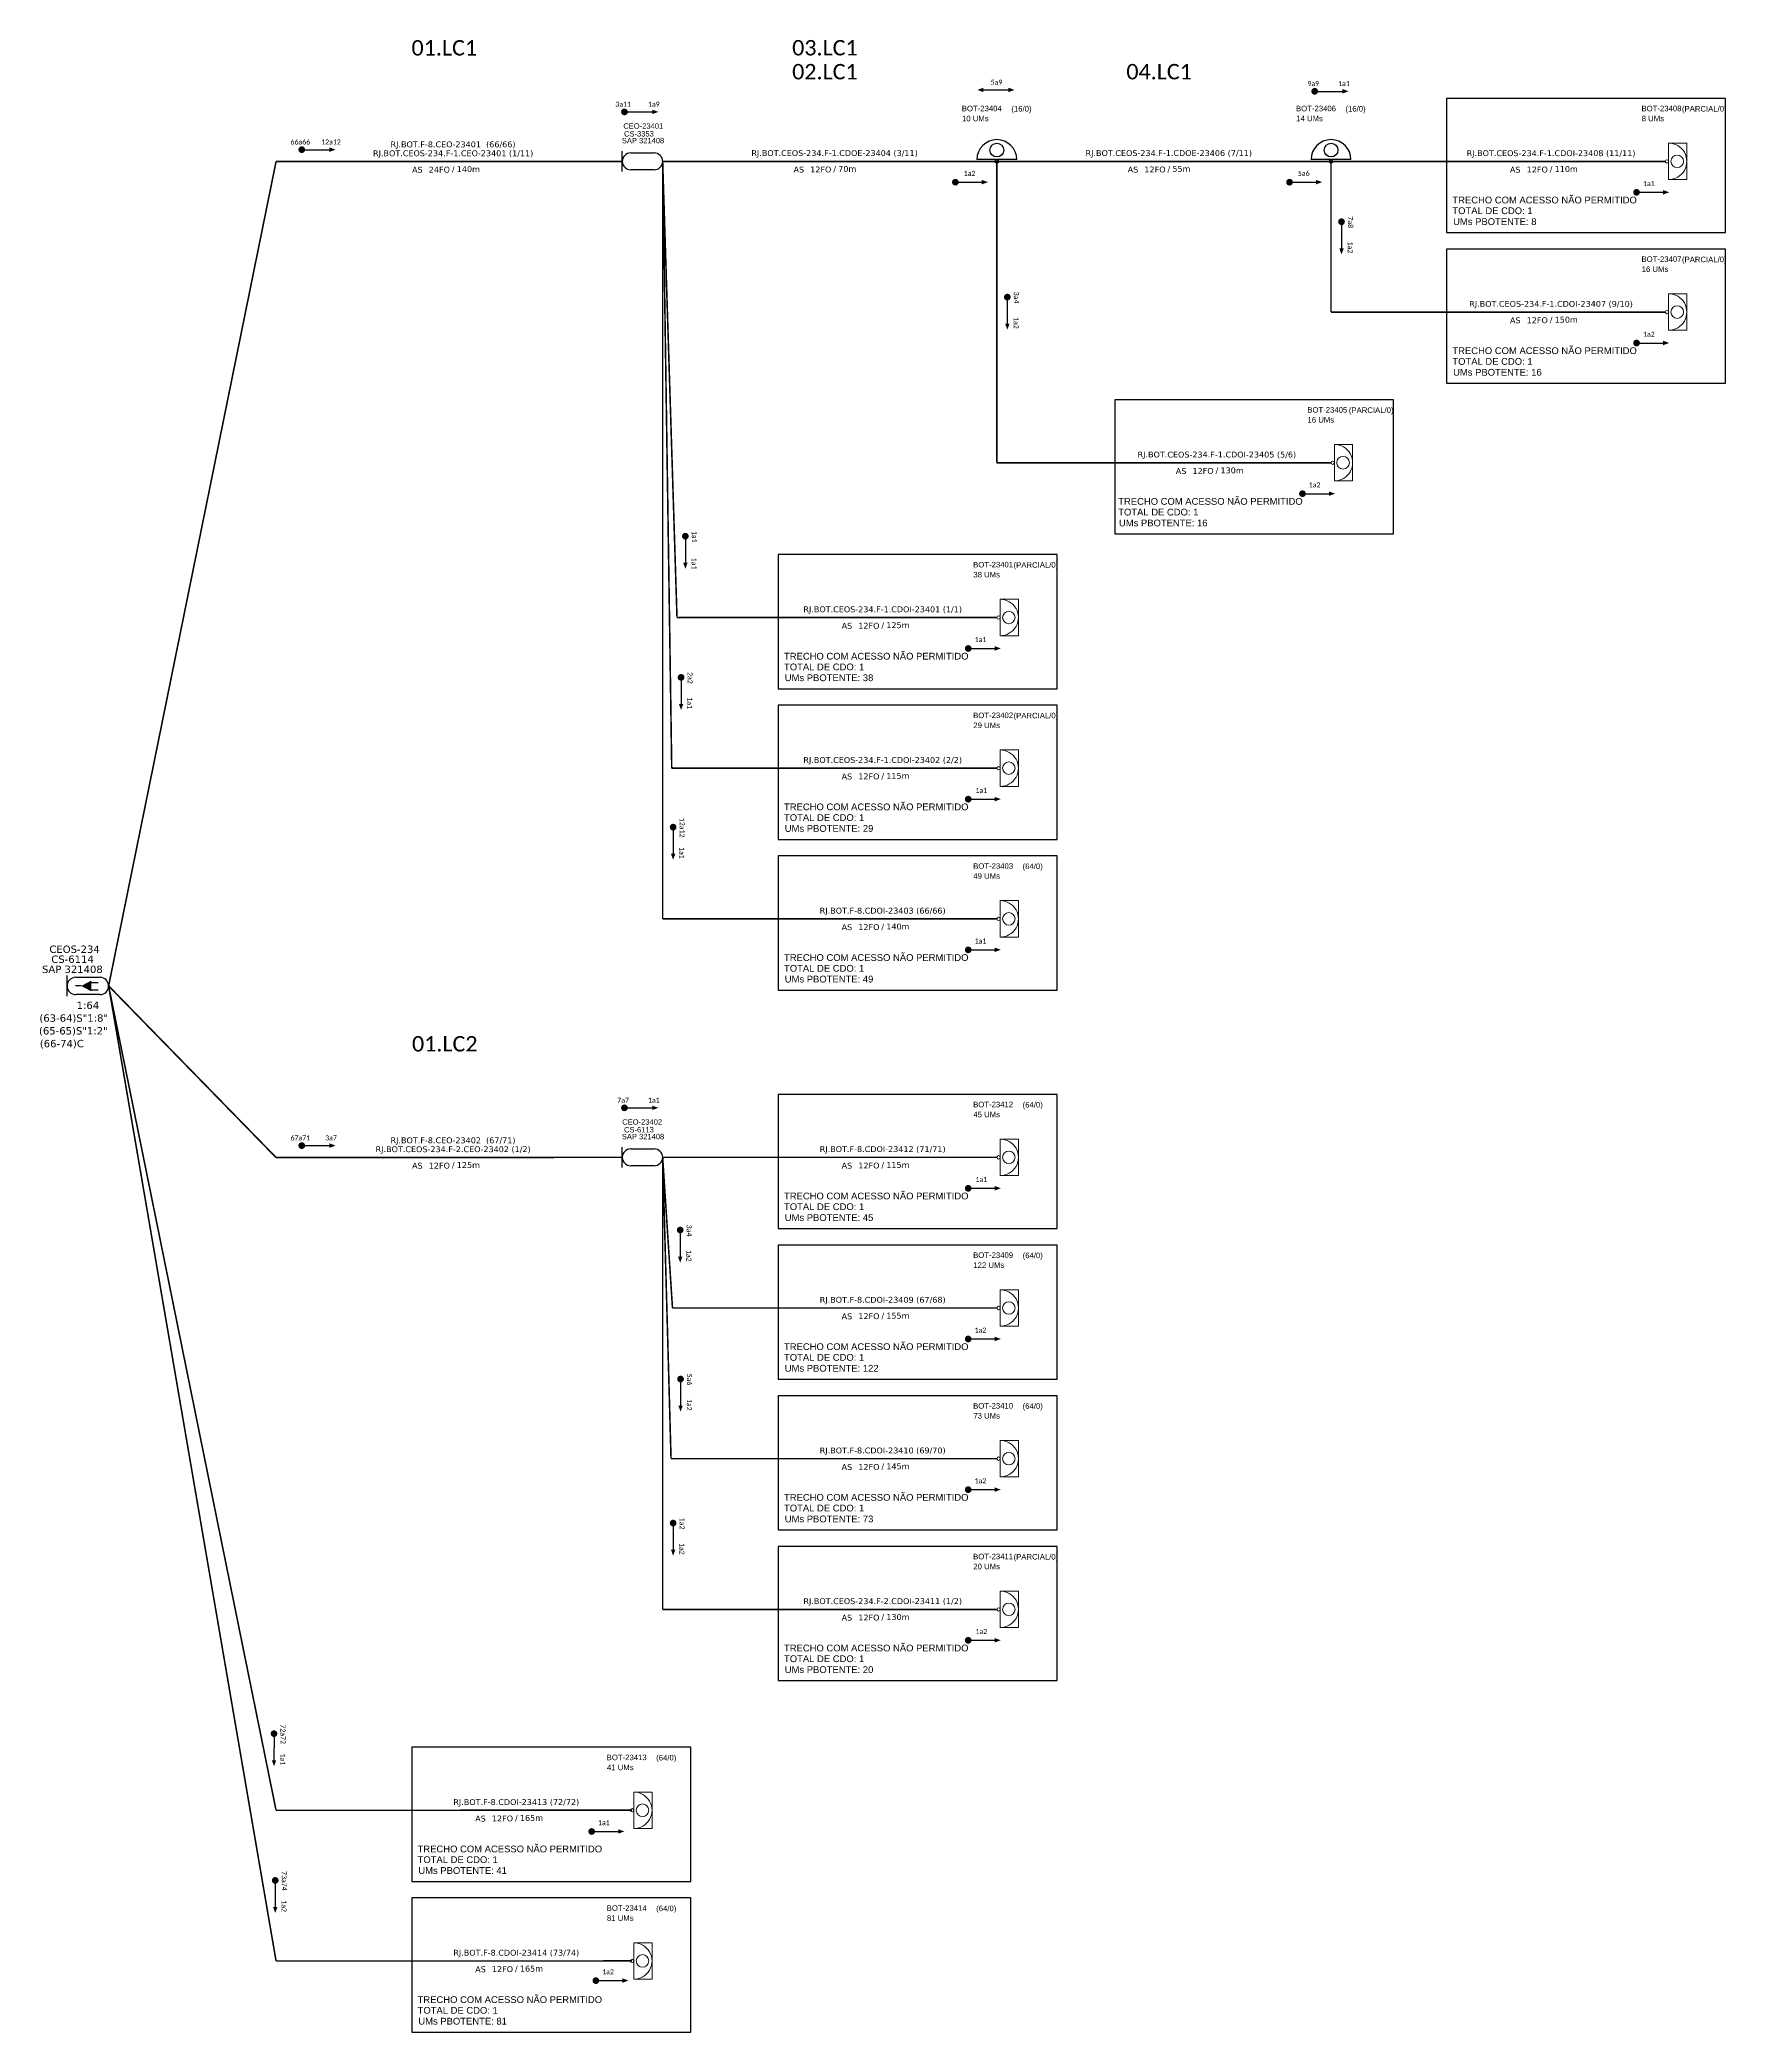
# Model space of a CAD drawing. Extents: x 35688 to 43624, y 3263 to 5132.
# Drawn here: x 43120 to 43624, y 3263 to 3858 of the extents above; entities that cross this region are included whole.
import ezdxf
from ezdxf.enums import TextEntityAlignment as Align

# ---------------------------------------------------------------- set-up
doc = ezdxf.new("R2010")
doc.units = ezdxf.units.DM
doc.header["$MEASUREMENT"] = 0
for name, color, linetype, lineweight in [("20.0-LEGENDA DOS CDO'S", 1, 'Continuous', 0), ('20.2-CDO_POSTE', 1, 'Continuous', 5), ('40.1-ETIQUETAS', 1, 'Continuous', 20)]:
    doc.layers.add(name, color=color, linetype=linetype, lineweight=lineweight)
for name, color, linetype in [('20.4-CEOS', 1, 'Continuous'), ('30.4-Selo', 7, 'Continuous'), ('CAP a instalar', 1, 'Continuous'), ('label_cabos', 7, 'Continuous'), ('SETA', 7, 'Continuous'), ('UNIFILAR', 7, 'Continuous')]:
    doc.layers.add(name, color=color, linetype=linetype)
doc.styles.add('ARIAL', font='arial.ttf')
doc.styles.add('siredit', font='verdana.ttf')
doc.linetypes.add('FENCELINE1', pattern='A,0.25,-0.1,[133,ltypeshp.shx,S=0.1,R=0,X=-0.1,Y=0],-0.1,1', length=1.45)

# ---------------------------------------------------------------- blocks, each defined once
blk = doc.blocks.new('ETIQUETA_RS5F')
at = {"layer": '40.1-ETIQUETAS', "color": 0, "style": 'siredit'}
blk.add_text('/', height=1.5, dxfattribs=at).set_placement((1.55, -1.95), align=Align.MIDDLE_RIGHT)
for tag, p in [('ETIQUETA_R_SECUNDARIA', (1.18, 2.1)), ('ETIQUETA_R_PRIMARIA', (1.18, 4.1)), ('F_ATIVAS/F_MORTAS', (1.11, -4.24))]:
    blk.add_attdef(tag, text='', height=1.5, dxfattribs=at).set_placement(p, align=Align.MIDDLE_CENTER)
for tag, p in [('TIPO_CABO', (-6.62, -2.12)), ('CAP_CABO', (0.37, -2.09))]:
    blk.add_attdef(tag, text='', height=1.5, dxfattribs=at).set_placement(p, align=Align.MIDDLE_RIGHT)
blk.add_attdef('METROS', text='', height=1.5, dxfattribs=at).set_placement((2.11, -1.95), align=Align.MIDDLE_LEFT)
for tag, p in [('FUSÃO_1', (0.82, -8.39)), ('FUSÃO_2', (0.82, -10.6)), ('FUSÃO_3', (0.82, -12.93)), ('FUSÃO_4', (0.82, -15.14)), ('FUSÃO_5', (0.82, -17.16))]:
    blk.add_attdef(tag, text='', height=1.5, dxfattribs=at).set_placement(p, align=Align.CENTER)
blk = doc.blocks.new('CEO')
at = {"layer": '20.4-CEOS'}
for p, q in [((-6.19, -0.53), (-6.19, 5.68)), ((-3.61, 5.15), (3.61, 5.15)), ((3.61, 0), (-3.61, 0))]:
    blk.add_line(p, q, dxfattribs=at)
for centre, start, end in [((-3.61, 2.58), 90, 270), ((3.61, 2.58), 270, 90)]:
    blk.add_arc(centre, 2.58, start, end, dxfattribs=at)
blk = doc.blocks.new('CDOE-TEXTO PADRÃO')
at = {"layer": "20.0-LEGENDA DOS CDO'S", "color": 0, "style": 'ARIAL'}
for tag, p in [('CDO_N', (0.49, 7.39)), ('SAP', (0.51, 1.67)), ('CORDOALHA', (0.5, 4.33)), ('SPLITER_1', (0.59, -0.91)), ('SPLITER_2', (0.6, -3.55)), ('(XX-XX_F)S', (0.54, -8.29)), ('(XX-XX_L)S', (0.55, -10.83)), ('UMS', (0.55, -13.15))]:
    blk.add_attdef(tag, p, '', height=1.7, rotation=0.11799, dxfattribs=at)
blk.add_attdef('FIBRAS_UTILIZADAS', text='', height=1.7, rotation=0.11799, dxfattribs=at).set_placement((19.77, 7.43), align=Align.CENTER)
blk = doc.blocks.new('CDOE POSTE_')
at = {"color": 1}
blk.add_line((12.92, -5.49), (-2.38, -5.49), dxfattribs=at)
for centre, radius in [((5.27, -1.86), 2.64), ((5.27, -6.2), 0.708)]:
    blk.add_circle(centre, radius, dxfattribs=at)
blk.add_arc((5.27, -5.49), 7.65, 0, 180, dxfattribs=at)
blk = doc.blocks.new('SAN')
at = {"layer": 'SETA'}
blk.add_lwpolyline([(-2.58, 0), (6.02, 0)], dxfattribs=at)
for points in [[(-2.1, -0.66), (-3.93, 0), (-2.1, 0.67)], [(5.33, 0.68), (7.16, 0.01), (5.33, -0.65)]]:
    blk.add_solid(points, dxfattribs=at)
blk = doc.blocks.new('CEOS_RP_CT_DRT')
at = {"layer": '20.4-CEOS', "color": 0}
for p, q in [((-4.54, 1.19), (-1.19, 1.19)), ((-1.19, -1.19), (-4.54, -1.19))]:
    blk.add_line(p, q, dxfattribs=at)
for points in [[(-5.73, -1.43), (-5.73, 1.44)], [(-3.79, 0), (-4.59, 0)], [(-2.47, 0.48), (-1.45, 0.48)], [(-2.47, -0.52), (-1.45, -0.52)]]:
    blk.add_lwpolyline(points, dxfattribs=at)
blk.add_lwpolyline([(-3.79, 0, 0, 1.47, 0), (-2.41, 0, 1.47, 1.47, 0)], format="xyseb", dxfattribs=at)
for centre, start, end in [((-4.54, 0), 90, 270), ((-1.19, 0), 270, 90)]:
    blk.add_arc(centre, 1.19, start, end, dxfattribs=at)
at = {"layer": '20.4-CEOS', "color": 7, "style": 'siredit'}
for tag, p in [('Nº_DA_CEOS', (-2.86, 5.6)), ('LOCAL', (-2.86, 4.24)), ('SAP', (-2.86, 2.78)), ('RACIO_SPLITAGEM', (-2.86, -1.88)), ('FIBRAS_SPLITTER', (-2.86, -3.58)), ('FIBRAS_TOP_C', (-2.86, -5.08)), ('RESERVA_FINAIS', (-2.86, -6.39))]:
    blk.add_attdef(tag, text='', height=1.01, dxfattribs=at).set_placement(p, align=Align.TOP_CENTER)

msp = doc.modelspace()

# ---------------------------------------------------------------- linework, layer by layer
at = {"const_width": 1}
for points in [[(43500.64, 3842.75, 1), (43501.64, 3842.75, 1)], [(43294.52, 3836.6, 1), (43295.52, 3836.6, 1)], [(43198.15, 3825.32, 1), (43199.15, 3825.32, 1)], [(43393.34, 3815.61, 1), (43394.34, 3815.61, 1)], [(43493.13, 3815.61, 1), (43494.13, 3815.61, 1)], [(43596.77, 3812.58, 1), (43597.77, 3812.58, 1)], [(43509.15, 3804.29, 1), (43509.15, 3803.29, 1)], [(43409.35, 3781.79, 1), (43409.35, 3780.79, 1)], [(43596.77, 3767.58, 1), (43597.77, 3767.58, 1)], [(43496.98, 3722.58, 1), (43497.98, 3722.58, 1)], [(43313.21, 3710.38, 1), (43313.21, 3709.38, 1)], [(43397.18, 3676.35, 1), (43398.18, 3676.35, 1)], [(43311.93, 3668.22, 1), (43311.93, 3667.22, 1)], [(43397.18, 3631.35, 1), (43398.18, 3631.35, 1)], [(43309.56, 3623.49, 1), (43309.56, 3622.49, 1)], [(43397.18, 3586.35, 1), (43398.18, 3586.35, 1)], [(43294.52, 3539.17, 1), (43295.52, 3539.17, 1)], [(43198.15, 3527.88, 1), (43199.15, 3527.88, 1)], [(43397.18, 3515.14, 1), (43398.18, 3515.14, 1)], [(43311.66, 3503.17, 1), (43311.66, 3502.17, 1)], [(43397.18, 3470.14, 1), (43398.18, 3470.14, 1)], [(43311.77, 3458.68, 1), (43311.77, 3457.68, 1)], [(43397.18, 3425.14, 1), (43398.18, 3425.14, 1)], [(43309.56, 3415.65, 1), (43309.56, 3414.65, 1)], [(43397.18, 3380.14, 1), (43398.18, 3380.14, 1)], [(43190.37, 3352.76, 1), (43190.37, 3351.76, 1)], [(43284.74, 3323.05, 1), (43285.74, 3323.05, 1)], [(43190.74, 3308.94, 1), (43190.74, 3307.94, 1)], [(43285.98, 3278.52, 1), (43286.98, 3278.52, 1)]]:
    msp.add_lwpolyline(points, format="xyb", close=True, dxfattribs=at)
at = {"layer": '40.1-ETIQUETAS', "color": 8}
for points in [[(43606.82, 3827.27), (43612.27, 3827.27), (43612.27, 3816.37), (43606.82, 3816.37)], [(43606.82, 3782.27), (43612.27, 3782.27), (43612.27, 3771.37), (43606.82, 3771.37)], [(43507.03, 3737.27), (43512.47, 3737.27), (43512.47, 3726.37), (43507.03, 3726.37)], [(43407.23, 3691.04), (43412.68, 3691.04), (43412.68, 3680.14), (43407.23, 3680.14)], [(43407.23, 3646.04), (43412.68, 3646.04), (43412.68, 3635.14), (43407.23, 3635.14)], [(43407.23, 3601.04), (43412.68, 3601.04), (43412.68, 3590.14), (43407.23, 3590.14)], [(43407.23, 3529.83), (43412.68, 3529.83), (43412.68, 3518.93), (43407.23, 3518.93)], [(43407.23, 3484.83), (43412.68, 3484.83), (43412.68, 3473.93), (43407.23, 3473.93)], [(43407.23, 3439.83), (43412.68, 3439.83), (43412.68, 3428.93), (43407.23, 3428.93)], [(43407.23, 3394.83), (43412.68, 3394.83), (43412.68, 3383.93), (43407.23, 3383.93)], [(43297.81, 3334.83), (43303.26, 3334.83), (43303.26, 3323.93), (43297.81, 3323.93)], [(43297.81, 3289.83), (43303.26, 3289.83), (43303.26, 3278.93), (43297.81, 3278.93)]]:
    msp.add_lwpolyline(points, close=True, dxfattribs=at)
for centre, major_axis, start_param, end_param in [((43606.82, 3821.83), (-3.85, 3.85), 2.356194, 5.497787), ((43606.32, 3821.83), (-0.356, 0.356), 2.356194490191767, 8.639379797371353), ((43609.4, 3821.83), (1.33, 1.33), 3.926991, 10.210176), ((43606.82, 3776.83), (-3.85, 3.85), 2.356194, 5.497787), ((43609.4, 3776.83), (1.33, 1.33), 3.926991, 10.210176), ((43606.32, 3776.83), (-0.356, 0.356), 2.356194490191767, 8.639379797371353), ((43507.03, 3731.83), (-3.85, 3.85), 2.356194, 5.497787), ((43506.52, 3731.83), (-0.356, 0.356), 2.356194490191767, 8.639379797371353), ((43509.61, 3731.83), (1.33, 1.33), 3.926991, 10.210176), ((43407.23, 3685.6), (-3.85, 3.85), 2.356194, 5.497787), ((43406.73, 3685.6), (-0.356, 0.356), 2.356194490191767, 8.639379797371353), ((43409.81, 3685.6), (1.33, 1.33), 3.926991, 10.210176), ((43407.23, 3640.6), (-3.85, 3.85), 2.356194, 5.497787), ((43409.81, 3640.6), (1.33, 1.33), 3.926991, 10.210176), ((43406.73, 3640.6), (-0.356, 0.356), 2.356194490191767, 8.639379797371353), ((43407.23, 3595.6), (-3.85, 3.85), 2.356194, 5.497787), ((43406.73, 3595.6), (-0.356, 0.356), 2.356194490191767, 8.639379797371353), ((43409.81, 3595.6), (1.33, 1.33), 3.926991, 10.210176), ((43407.23, 3524.39), (-3.85, 3.85), 2.356194, 5.497787), ((43406.73, 3524.39), (-0.356, 0.356), 2.356194490191767, 8.639379797371353), ((43409.81, 3524.39), (1.33, 1.33), 3.926991, 10.210176), ((43407.23, 3479.39), (-3.85, 3.85), 2.356194, 5.497787), ((43409.81, 3479.39), (1.33, 1.33), 3.926991, 10.210176), ((43406.73, 3479.39), (-0.356, 0.356), 2.356194490191767, 8.639379797371353), ((43407.23, 3434.39), (-3.85, 3.85), 2.356194, 5.497787), ((43406.73, 3434.39), (-0.356, 0.356), 2.356194490191767, 8.639379797371353), ((43409.81, 3434.39), (1.33, 1.33), 3.926991, 10.210176), ((43407.23, 3389.39), (-3.85, 3.85), 2.356194, 5.497787), ((43406.73, 3389.39), (-0.356, 0.356), 2.356194490191767, 8.639379797371353), ((43409.81, 3389.39), (1.33, 1.33), 3.926991, 10.210176), ((43297.81, 3329.39), (-3.85, 3.85), 2.356194, 5.497787), ((43297.31, 3329.39), (-0.356, 0.356), 2.356194490191767, 8.639379797371353), ((43300.4, 3329.39), (1.33, 1.33), 3.926991, 10.210176), ((43297.31, 3284.39), (-0.356, 0.356), 2.356194490191767, 8.639379797371353), ((43297.81, 3284.39), (-3.85, 3.85), 2.356194, 5.497787), ((43300.4, 3284.39), (1.33, 1.33), 3.926991, 10.210176)]:
    msp.add_ellipse(centre, major_axis=major_axis, ratio=1, start_param=start_param, end_param=end_param, dxfattribs=at)
at = {"layer": 'CAP a instalar', "color": 3}
for points in [[(43623.81, 3840.63), (43540.52, 3840.63), (43540.52, 3800.56), (43623.81, 3800.56)], [(43623.81, 3795.63), (43540.52, 3795.63), (43540.52, 3755.56), (43623.81, 3755.56)], [(43524.69, 3750.63), (43441.41, 3750.63), (43441.41, 3710.56), (43524.69, 3710.56)], [(43424.22, 3704.4), (43340.94, 3704.4), (43340.94, 3664.33), (43424.22, 3664.33)], [(43424.22, 3659.4), (43340.94, 3659.4), (43340.94, 3619.33), (43424.22, 3619.33)], [(43424.22, 3614.4), (43340.94, 3614.4), (43340.94, 3574.33), (43424.22, 3574.33)], [(43424.22, 3543.19), (43340.94, 3543.19), (43340.94, 3503.12), (43424.22, 3503.12)], [(43424.22, 3498.19), (43340.94, 3498.19), (43340.94, 3458.12), (43424.22, 3458.12)], [(43424.22, 3453.19), (43340.94, 3453.19), (43340.94, 3413.12), (43424.22, 3413.12)], [(43424.22, 3408.19), (43340.94, 3408.19), (43340.94, 3368.12), (43424.22, 3368.12)], [(43314.8, 3348.19), (43231.52, 3348.19), (43231.52, 3308.12), (43314.8, 3308.12)], [(43314.8, 3303.19), (43231.52, 3303.19), (43231.52, 3263.12), (43314.8, 3263.12)]]:
    msp.add_lwpolyline(points, close=True, dxfattribs=at)
at = {"layer": 'CAP a instalar', "linetype": 'FENCELINE1', "ltscale": 7, "const_width": 0.467}
for points in [[(43140.98, 3575.58), (43190.98, 3821.77)], [(43190.98, 3821.77), (43294.36, 3821.82)], [(43306.43, 3821.82), (43406.22, 3821.82)], [(43406.22, 3821.82), (43506.02, 3821.82)], [(43140.98, 3575.58), (43190.98, 3524.33)], [(43190.98, 3524.33), (43294.36, 3524.38)]]:
    msp.add_lwpolyline(points, dxfattribs=at)
at = {"layer": 'CAP a instalar', "color": 8, "linetype": 'FENCELINE1', "ltscale": 7, "const_width": 0.467}
for points in [[(43306.43, 3821.82), (43306.43, 3595.59)], [(43306.43, 3821.82), (43309.14, 3640.59)], [(43306.43, 3821.82), (43310.71, 3685.57)], [(43406.22, 3821.82), (43406.22, 3731.82)], [(43506.02, 3821.82), (43506.02, 3776.82)], [(43506.02, 3821.82), (43605.81, 3821.82)], [(43506.02, 3776.82), (43605.81, 3776.82)], [(43406.22, 3731.82), (43506.02, 3731.82)], [(43310.71, 3685.57), (43406.22, 3685.59)], [(43309.14, 3640.59), (43406.22, 3640.59)], [(43306.43, 3595.59), (43406.22, 3595.59)], [(43140.98, 3575.58), (43190.98, 3329.38)], [(43190.98, 3284.38), (43140.98, 3575.58)], [(43306.43, 3524.38), (43406.22, 3524.38)], [(43306.43, 3524.38), (43306.43, 3389.38)], [(43308.93, 3434.38), (43306.43, 3524.38)], [(43309.36, 3479.38), (43306.43, 3524.38)], [(43309.36, 3479.38), (43406.22, 3479.38)], [(43308.93, 3434.38), (43406.22, 3434.38)], [(43306.43, 3389.38), (43406.22, 3389.38)], [(43190.98, 3329.38), (43297.31, 3329.39)], [(43190.98, 3284.38), (43297.31, 3284.39)]]:
    msp.add_lwpolyline(points, dxfattribs=at)
at = {"layer": 'SETA'}
for points in [[(43401.75, 3843.16), (43410.35, 3843.16)], [(43501.52, 3842.74), (43510.11, 3842.74)], [(43295.4, 3836.6), (43304, 3836.6)], [(43199.02, 3825.32), (43207.62, 3825.32)], [(43393.84, 3815.61), (43402.43, 3815.61)], [(43493.63, 3815.61), (43502.23, 3815.61)], [(43597.27, 3812.58), (43605.87, 3812.58)], [(43509.15, 3803.79), (43509.14, 3795.19)], [(43409.35, 3781.29), (43409.34, 3772.69)], [(43597.27, 3767.58), (43605.87, 3767.58)], [(43497.48, 3722.58), (43506.07, 3722.58)], [(43313.21, 3709.88), (43313.2, 3701.28)], [(43397.68, 3676.35), (43406.28, 3676.35)], [(43311.93, 3667.72), (43311.92, 3659.12)], [(43397.68, 3631.35), (43406.28, 3631.35)], [(43309.56, 3622.99), (43309.55, 3614.39)], [(43397.68, 3586.35), (43406.28, 3586.35)], [(43295.4, 3539.16), (43304, 3539.16)], [(43199.02, 3527.88), (43207.62, 3527.88)], [(43397.68, 3515.14), (43406.28, 3515.14)], [(43311.66, 3502.67), (43311.65, 3494.07)], [(43397.68, 3470.14), (43406.28, 3470.14)], [(43311.77, 3458.18), (43311.76, 3449.58)], [(43397.68, 3425.14), (43406.28, 3425.14)], [(43309.56, 3415.15), (43309.55, 3406.55)], [(43397.68, 3380.14), (43406.28, 3380.14)], [(43190.37, 3352.26), (43190.36, 3343.66)], [(43285.24, 3323.05), (43293.84, 3323.05)], [(43190.74, 3308.44), (43190.73, 3299.85)], [(43286.48, 3278.52), (43295.08, 3278.52)]]:
    msp.add_lwpolyline(points, dxfattribs=at)
for points in [[(43409.66, 3843.84), (43411.49, 3843.17), (43409.66, 3842.5)], [(43509.42, 3843.42), (43511.26, 3842.76), (43509.42, 3842.09)], [(43303.31, 3837.28), (43305.14, 3836.61), (43303.31, 3835.94)], [(43206.93, 3826), (43208.76, 3825.33), (43206.93, 3824.66)], [(43401.74, 3816.29), (43403.58, 3815.63), (43401.74, 3814.96)], [(43501.54, 3816.29), (43503.37, 3815.63), (43501.54, 3814.96)], [(43605.18, 3813.26), (43607.01, 3812.59), (43605.18, 3811.92)], [(43509.82, 3795.88), (43509.15, 3794.05), (43508.49, 3795.88)], [(43410.02, 3773.38), (43409.36, 3771.55), (43408.69, 3773.38)], [(43605.18, 3768.26), (43607.01, 3767.59), (43605.18, 3766.92)], [(43505.38, 3723.26), (43507.21, 3722.59), (43505.38, 3721.92)], [(43313.88, 3701.97), (43313.21, 3700.14), (43312.55, 3701.97)], [(43405.59, 3677.03), (43407.42, 3676.37), (43405.59, 3675.7)], [(43312.6, 3659.81), (43311.93, 3657.98), (43311.27, 3659.81)], [(43405.59, 3632.03), (43407.42, 3631.37), (43405.59, 3630.7)], [(43310.23, 3615.08), (43309.56, 3613.25), (43308.9, 3615.08)], [(43405.59, 3587.03), (43407.42, 3586.37), (43405.59, 3585.7)], [(43303.31, 3539.84), (43305.14, 3539.17), (43303.31, 3538.51)], [(43206.93, 3528.56), (43208.76, 3527.89), (43206.93, 3527.23)], [(43405.59, 3515.82), (43407.42, 3515.15), (43405.59, 3514.49)], [(43312.33, 3494.76), (43311.66, 3492.93), (43310.99, 3494.76)], [(43405.59, 3470.82), (43407.42, 3470.15), (43405.59, 3469.49)], [(43312.44, 3450.27), (43311.77, 3448.44), (43311.11, 3450.27)], [(43405.59, 3425.82), (43407.42, 3425.15), (43405.59, 3424.49)], [(43310.23, 3407.24), (43309.56, 3405.41), (43308.9, 3407.25)], [(43405.59, 3380.82), (43407.42, 3380.15), (43405.59, 3379.49)], [(43191.04, 3344.35), (43190.37, 3342.52), (43189.7, 3344.35)], [(43293.15, 3323.73), (43294.98, 3323.06), (43293.15, 3322.4)], [(43191.41, 3300.53), (43190.74, 3298.7), (43190.08, 3300.54)], [(43294.39, 3279.2), (43296.22, 3278.54), (43294.39, 3277.87)]]:
    msp.add_solid(points, dxfattribs=at)

# ---------------------------------------------------------------- block references
at = {"color": 2, "xscale": 0.9748520008884765, "yscale": 0.9748520008884765, "zscale": 0.9748520008884765}
for p in [(43300.4, 3819.31), (43300.4, 3521.87)]:
    msp.add_blockref('CEO', p, dxfattribs=at)
at = {"layer": '20.2-CDO_POSTE'}
ref = msp.add_blockref('CDOE-TEXTO PADRÃO', (43402.86, 3825.71), dxfattribs=dict(at, xscale=0.9720000028610228, yscale=0.9720000028610228, zscale=0.9720000028610228))
ref.add_attrib('CDO_N', 'BOT-23404', (43395.77, 3836.78), dxfattribs={"layer": "20.0-LEGENDA DOS CDO'S", "color": 0, "height": 1.652, "rotation": 0.11799, "style": 'ARIAL'})
ref.add_attrib('CORDOALHA', '10 UMs', (43395.83, 3833.8), dxfattribs={"layer": "20.0-LEGENDA DOS CDO'S", "color": 0, "height": 1.652, "rotation": 0.11799, "style": 'ARIAL'})
ref.add_attrib('FIBRAS_UTILIZADAS', '       (16/0)', dxfattribs={"layer": "20.0-LEGENDA DOS CDO'S", "color": 0, "height": 1.6523, "rotation": 0.11799, "style": 'ARIAL'}).set_placement((43411.32, 3836.7), align=Align.CENTER)
ref = msp.add_blockref('CDOE-TEXTO PADRÃO', (43502.66, 3825.71), dxfattribs=dict(at, xscale=0.9720000028610228, yscale=0.9720000028610228, zscale=0.9720000028610228))
ref.add_attrib('CDO_N', 'BOT-23406', (43495.57, 3836.78), dxfattribs={"layer": "20.0-LEGENDA DOS CDO'S", "color": 0, "height": 1.652, "rotation": 0.11799, "style": 'ARIAL'})
ref.add_attrib('CORDOALHA', '14 UMs', (43495.63, 3833.8), dxfattribs={"layer": "20.0-LEGENDA DOS CDO'S", "color": 0, "height": 1.652, "rotation": 0.11799, "style": 'ARIAL'})
ref.add_attrib('FIBRAS_UTILIZADAS', '       (16/0)', dxfattribs={"layer": "20.0-LEGENDA DOS CDO'S", "color": 0, "height": 1.6523, "rotation": 0.11799, "style": 'ARIAL'}).set_placement((43511.11, 3836.7), align=Align.CENTER)
ref = msp.add_blockref('CDOE-TEXTO PADRÃO', (43296.08, 3824.5), dxfattribs=dict(at, xscale=0.947556147652673, yscale=0.947556147652673, zscale=0.947556147652673))
ref.add_attrib('CDO_N', 'CS-3353', (43294.9, 3829.24), dxfattribs={"layer": "20.0-LEGENDA DOS CDO'S", "color": 0, "height": 1.611, "rotation": 0.11799, "style": 'ARIAL'})
ref.add_attrib('SAP', 'CEO-23401', (43294.69, 3831.57), dxfattribs={"layer": "20.0-LEGENDA DOS CDO'S", "color": 0, "height": 1.611, "rotation": 0.11799, "style": 'ARIAL'})
ref = msp.add_blockref('CDOE-TEXTO PADRÃO', (43294.15, 3822.47), dxfattribs=dict(at, xscale=0.947556147652673, yscale=0.947556147652673, zscale=0.947556147652673))
ref.add_attrib('CDO_N', 'SAP 321408', (43294.25, 3827.21), dxfattribs={"layer": "20.0-LEGENDA DOS CDO'S", "color": 0, "height": 1.611, "rotation": 0.11799, "style": 'ARIAL'})
ref = msp.add_blockref('CDOE-TEXTO PADRÃO', (43296.08, 3527.06), dxfattribs=dict(at, xscale=0.947556147652673, yscale=0.947556147652673, zscale=0.947556147652673))
ref.add_attrib('CDO_N', 'CS-6113', (43294.9, 3531.81), dxfattribs={"layer": "20.0-LEGENDA DOS CDO'S", "color": 0, "height": 1.611, "rotation": 0.11799, "style": 'ARIAL'})
ref.add_attrib('SAP', 'CEO-23402', (43294.37, 3534.14), dxfattribs={"layer": "20.0-LEGENDA DOS CDO'S", "color": 0, "height": 1.611, "rotation": 0.11799, "style": 'ARIAL'})
ref = msp.add_blockref('CDOE-TEXTO PADRÃO', (43294.15, 3525.03), dxfattribs=dict(at, xscale=0.947556147652673, yscale=0.947556147652673, zscale=0.947556147652673))
ref.add_attrib('CDO_N', 'SAP 321408', (43294.25, 3529.77), dxfattribs={"layer": "20.0-LEGENDA DOS CDO'S", "color": 0, "height": 1.611, "rotation": 0.11799, "style": 'ARIAL'})
at = {"layer": '20.4-CEOS'}
ref = msp.add_blockref('CEOS_RP_CT_DRT', (43140.98, 3575.57), dxfattribs=dict(at, xscale=2.161665797233581, yscale=2.161665797233581, zscale=2.161665797233581))
ref.add_attrib('Nº_DA_CEOS', 'CEOS-234', dxfattribs={"color": 7, "height": 2.183, "style": 'siredit'}).set_placement((43130.81, 3587.63), align=Align.TOP_CENTER)
ref.add_attrib('LOCAL', 'CS-6114', dxfattribs={"color": 7, "height": 2.183, "style": 'siredit'}).set_placement((43130.2, 3584.65), align=Align.TOP_CENTER)
ref.add_attrib('SAP', 'SAP 321408', dxfattribs={"color": 7, "height": 2.183, "style": 'siredit'}).set_placement((43130.16, 3581.63), align=Align.TOP_CENTER)
ref.add_attrib('RACIO_SPLITAGEM', '1:64', dxfattribs={"color": 7, "height": 2.183, "style": 'siredit'}).set_placement((43134.79, 3570.87), align=Align.TOP_CENTER)
ref.add_attrib('FIBRAS_SPLITTER', '(63-64)S"1:8"', dxfattribs={"color": 7, "height": 2.1826, "style": 'siredit'}).set_placement((43130.56, 3567.07), align=Align.TOP_CENTER)
ref.add_attrib('FIBRAS_TOP_C', '(65-65)S"1:2"', dxfattribs={"color": 7, "height": 2.1826, "style": 'siredit'}).set_placement((43130.44, 3563.26), align=Align.TOP_CENTER)
ref.add_attrib('RESERVA_FINAIS', '(66-74)C', dxfattribs={"color": 7, "height": 2.183, "style": 'siredit'}).set_placement((43127, 3559.45), align=Align.TOP_CENTER)
at = {"layer": '40.1-ETIQUETAS', "color": 8}
ref = msp.add_blockref('CDOE-TEXTO PADRÃO', (43605.83, 3825.71), dxfattribs=dict(at, xscale=0.9720000028610228, yscale=0.9720000028610228, zscale=0.9720000028610228))
ref.add_attrib('CDO_N', 'BOT-23408', (43598.74, 3836.78), dxfattribs={"layer": "20.0-LEGENDA DOS CDO'S", "color": 0, "height": 1.652, "rotation": 0.11799, "style": 'ARIAL'})
ref.add_attrib('CORDOALHA', '8 UMs', (43598.8, 3833.8), dxfattribs={"layer": "20.0-LEGENDA DOS CDO'S", "color": 0, "height": 1.652, "rotation": 0.11799, "style": 'ARIAL'})
ref.add_attrib('FIBRAS_UTILIZADAS', '          (PARCIAL/0)', dxfattribs={"layer": "20.0-LEGENDA DOS CDO'S", "color": 0, "height": 1.6523, "rotation": 0.11799, "style": 'ARIAL'}).set_placement((43614.28, 3836.7), align=Align.CENTER)
at = {"layer": '40.1-ETIQUETAS'}
ref = msp.add_blockref('ETIQUETA_RS5F', (43242.48, 3821.79), dxfattribs=dict(at, xscale=1.16639998499977, yscale=1.16639998499977, zscale=1.16639998499977))
ref.add_attrib('ETIQUETA_R_PRIMARIA', 'RJ.BOT.F-8.CEO-23401  (66/66)', dxfattribs={"color": 0, "height": 1.7496, "style": 'siredit'}).set_placement((43243.82, 3826.9), align=Align.MIDDLE_CENTER)
ref.add_attrib('ETIQUETA_R_SECUNDARIA', 'RJ.BOT.CEOS-234.F-1.CEO-23401 (1/11)', dxfattribs={"color": 0, "height": 1.7496, "style": 'siredit'}).set_placement((43243.86, 3824.25), align=Align.MIDDLE_CENTER)
ref.add_attrib('TIPO_CABO', 'AS', dxfattribs={"color": 0, "height": 1.75, "style": 'siredit'}).set_placement((43234.76, 3819.32), align=Align.MIDDLE_RIGHT)
ref.add_attrib('CAP_CABO', '24FO', dxfattribs={"color": 0, "height": 1.75, "style": 'siredit'}).set_placement((43242.9, 3819.35), align=Align.MIDDLE_RIGHT)
ref.add_attrib('METROS', '140m', dxfattribs={"color": 0, "height": 1.75, "style": 'siredit'}).set_placement((43244.94, 3819.51), align=Align.MIDDLE_LEFT)
ref = msp.add_blockref('ETIQUETA_RS5F', (43356.38, 3821.85), dxfattribs=dict(at, xscale=1.16639998499977, yscale=1.16639998499977, zscale=1.16639998499977))
ref.add_attrib('ETIQUETA_R_SECUNDARIA', 'RJ.BOT.CEOS-234.F-1.CDOE-23404 (3/11)', dxfattribs={"color": 0, "height": 1.7496, "style": 'siredit'}).set_placement((43357.76, 3824.3), align=Align.MIDDLE_CENTER)
ref.add_attrib('TIPO_CABO', 'AS', dxfattribs={"color": 0, "height": 1.75, "style": 'siredit'}).set_placement((43348.67, 3819.38), align=Align.MIDDLE_RIGHT)
ref.add_attrib('CAP_CABO', '12FO', dxfattribs={"color": 0, "height": 1.75, "style": 'siredit'}).set_placement((43356.81, 3819.4), align=Align.MIDDLE_RIGHT)
ref.add_attrib('METROS', '70m', dxfattribs={"color": 0, "height": 1.75, "style": 'siredit'}).set_placement((43358.85, 3819.57), align=Align.MIDDLE_LEFT)
ref = msp.add_blockref('ETIQUETA_RS5F', (43456.18, 3821.85), dxfattribs=dict(at, xscale=1.16639998499977, yscale=1.16639998499977, zscale=1.16639998499977))
ref.add_attrib('ETIQUETA_R_SECUNDARIA', 'RJ.BOT.CEOS-234.F-1.CDOE-23406 (7/11)', dxfattribs={"color": 0, "height": 1.7496, "style": 'siredit'}).set_placement((43457.56, 3824.3), align=Align.MIDDLE_CENTER)
ref.add_attrib('TIPO_CABO', 'AS', dxfattribs={"color": 0, "height": 1.75, "style": 'siredit'}).set_placement((43448.46, 3819.38), align=Align.MIDDLE_RIGHT)
ref.add_attrib('CAP_CABO', '12FO', dxfattribs={"color": 0, "height": 1.75, "style": 'siredit'}).set_placement((43456.61, 3819.4), align=Align.MIDDLE_RIGHT)
ref.add_attrib('METROS', '55m', dxfattribs={"color": 0, "height": 1.75, "style": 'siredit'}).set_placement((43458.64, 3819.57), align=Align.MIDDLE_LEFT)
at = {"layer": '40.1-ETIQUETAS', "color": 8}
ref = msp.add_blockref('ETIQUETA_RS5F', (43570.34, 3821.82), dxfattribs=dict(at, xscale=1.16639998499977, yscale=1.16639998499977, zscale=1.16639998499977))
ref.add_attrib('ETIQUETA_R_SECUNDARIA', 'RJ.BOT.CEOS-234.F-1.CDOI-23408 (11/11)', dxfattribs={"layer": '30.4-Selo', "color": 0, "height": 1.7496, "style": 'siredit'}).set_placement((43571.72, 3824.27), align=Align.MIDDLE_CENTER)
ref.add_attrib('TIPO_CABO', 'AS', dxfattribs={"color": 0, "height": 1.75, "style": 'siredit'}).set_placement((43562.62, 3819.35), align=Align.MIDDLE_RIGHT)
ref.add_attrib('CAP_CABO', '12FO', dxfattribs={"color": 0, "height": 1.75, "style": 'siredit'}).set_placement((43570.77, 3819.38), align=Align.MIDDLE_RIGHT)
ref.add_attrib('METROS', '110m', dxfattribs={"color": 0, "height": 1.75, "style": 'siredit'}).set_placement((43572.8, 3819.54), align=Align.MIDDLE_LEFT)
ref = msp.add_blockref('CDOE-TEXTO PADRÃO', (43605.83, 3780.71), dxfattribs=dict(at, xscale=0.9720000028610228, yscale=0.9720000028610228, zscale=0.9720000028610228))
ref.add_attrib('CDO_N', 'BOT-23407', (43598.74, 3791.78), dxfattribs={"layer": "20.0-LEGENDA DOS CDO'S", "color": 0, "height": 1.652, "rotation": 0.11799, "style": 'ARIAL'})
ref.add_attrib('CORDOALHA', '16 UMs', (43598.8, 3788.8), dxfattribs={"layer": "20.0-LEGENDA DOS CDO'S", "color": 0, "height": 1.652, "rotation": 0.11799, "style": 'ARIAL'})
ref.add_attrib('FIBRAS_UTILIZADAS', '          (PARCIAL/0)', dxfattribs={"layer": "20.0-LEGENDA DOS CDO'S", "color": 0, "height": 1.6523, "rotation": 0.11799, "style": 'ARIAL'}).set_placement((43614.28, 3791.7), align=Align.CENTER)
ref = msp.add_blockref('ETIQUETA_RS5F', (43570.34, 3776.82), dxfattribs=dict(at, xscale=1.16639998499977, yscale=1.16639998499977, zscale=1.16639998499977))
ref.add_attrib('ETIQUETA_R_SECUNDARIA', 'RJ.BOT.CEOS-234.F-1.CDOI-23407 (9/10)', dxfattribs={"color": 0, "height": 1.7496, "style": 'siredit'}).set_placement((43571.72, 3779.27), align=Align.MIDDLE_CENTER)
ref.add_attrib('TIPO_CABO', 'AS', dxfattribs={"color": 0, "height": 1.75, "style": 'siredit'}).set_placement((43562.62, 3774.35), align=Align.MIDDLE_RIGHT)
ref.add_attrib('CAP_CABO', '12FO', dxfattribs={"color": 0, "height": 1.75, "style": 'siredit'}).set_placement((43570.77, 3774.38), align=Align.MIDDLE_RIGHT)
ref.add_attrib('METROS', '150m', dxfattribs={"color": 0, "height": 1.75, "style": 'siredit'}).set_placement((43572.8, 3774.54), align=Align.MIDDLE_LEFT)
ref = msp.add_blockref('CDOE-TEXTO PADRÃO', (43506.03, 3735.71), dxfattribs=dict(at, xscale=0.9720000028610228, yscale=0.9720000028610228, zscale=0.9720000028610228))
ref.add_attrib('CDO_N', 'BOT-23405', (43498.94, 3746.78), dxfattribs={"layer": "20.0-LEGENDA DOS CDO'S", "color": 0, "height": 1.652, "rotation": 0.11799, "style": 'ARIAL'})
ref.add_attrib('CORDOALHA', '16 UMs', (43499, 3743.8), dxfattribs={"layer": "20.0-LEGENDA DOS CDO'S", "color": 0, "height": 1.652, "rotation": 0.11799, "style": 'ARIAL'})
ref.add_attrib('FIBRAS_UTILIZADAS', '           (PARCIAL/0)', dxfattribs={"layer": "20.0-LEGENDA DOS CDO'S", "color": 0, "height": 1.6523, "rotation": 0.11799, "style": 'ARIAL'}).set_placement((43514.49, 3746.7), align=Align.CENTER)
ref = msp.add_blockref('ETIQUETA_RS5F', (43470.54, 3731.82), dxfattribs=dict(at, xscale=1.16639998499977, yscale=1.16639998499977, zscale=1.16639998499977))
ref.add_attrib('ETIQUETA_R_SECUNDARIA', 'RJ.BOT.CEOS-234.F-1.CDOI-23405 (5/6)', dxfattribs={"color": 0, "height": 1.7496, "style": 'siredit'}).set_placement((43471.92, 3734.27), align=Align.MIDDLE_CENTER)
ref.add_attrib('TIPO_CABO', 'AS', dxfattribs={"color": 0, "height": 1.75, "style": 'siredit'}).set_placement((43462.83, 3729.35), align=Align.MIDDLE_RIGHT)
ref.add_attrib('CAP_CABO', '12FO', dxfattribs={"color": 0, "height": 1.75, "style": 'siredit'}).set_placement((43470.97, 3729.38), align=Align.MIDDLE_RIGHT)
ref.add_attrib('METROS', '130m', dxfattribs={"color": 0, "height": 1.75, "style": 'siredit'}).set_placement((43473.01, 3729.54), align=Align.MIDDLE_LEFT)
ref = msp.add_blockref('CDOE-TEXTO PADRÃO', (43406.24, 3689.48), dxfattribs=dict(at, xscale=0.9720000028610228, yscale=0.9720000028610228, zscale=0.9720000028610228))
ref.add_attrib('CDO_N', 'BOT-23401', (43399.15, 3700.55), dxfattribs={"layer": "20.0-LEGENDA DOS CDO'S", "color": 0, "height": 1.652, "rotation": 0.11799, "style": 'ARIAL'})
ref.add_attrib('CORDOALHA', '38 UMs', (43399.21, 3697.57), dxfattribs={"layer": "20.0-LEGENDA DOS CDO'S", "color": 0, "height": 1.652, "rotation": 0.11799, "style": 'ARIAL'})
ref.add_attrib('FIBRAS_UTILIZADAS', '          (PARCIAL/0)', dxfattribs={"layer": "20.0-LEGENDA DOS CDO'S", "color": 0, "height": 1.6523, "rotation": 0.11799, "style": 'ARIAL'}).set_placement((43414.69, 3700.47), align=Align.CENTER)
ref = msp.add_blockref('ETIQUETA_RS5F', (43370.75, 3685.59), dxfattribs=dict(at, xscale=1.16639998499977, yscale=1.16639998499977, zscale=1.16639998499977))
ref.add_attrib('ETIQUETA_R_SECUNDARIA', 'RJ.BOT.CEOS-234.F-1.CDOI-23401 (1/1)', dxfattribs={"color": 0, "height": 1.7496, "style": 'siredit'}).set_placement((43372.13, 3688.05), align=Align.MIDDLE_CENTER)
ref.add_attrib('TIPO_CABO', 'AS', dxfattribs={"color": 0, "height": 1.75, "style": 'siredit'}).set_placement((43363.03, 3683.13), align=Align.MIDDLE_RIGHT)
ref.add_attrib('CAP_CABO', '12FO', dxfattribs={"color": 0, "height": 1.75, "style": 'siredit'}).set_placement((43371.18, 3683.15), align=Align.MIDDLE_RIGHT)
ref.add_attrib('METROS', '125m', dxfattribs={"color": 0, "height": 1.75, "style": 'siredit'}).set_placement((43373.21, 3683.31), align=Align.MIDDLE_LEFT)
ref = msp.add_blockref('CDOE-TEXTO PADRÃO', (43406.24, 3644.48), dxfattribs=dict(at, xscale=0.9720000028610228, yscale=0.9720000028610228, zscale=0.9720000028610228))
ref.add_attrib('CDO_N', 'BOT-23402', (43399.15, 3655.55), dxfattribs={"layer": "20.0-LEGENDA DOS CDO'S", "color": 0, "height": 1.652, "rotation": 0.11799, "style": 'ARIAL'})
ref.add_attrib('CORDOALHA', '29 UMs', (43399.21, 3652.57), dxfattribs={"layer": "20.0-LEGENDA DOS CDO'S", "color": 0, "height": 1.652, "rotation": 0.11799, "style": 'ARIAL'})
ref.add_attrib('FIBRAS_UTILIZADAS', '          (PARCIAL/0)', dxfattribs={"layer": "20.0-LEGENDA DOS CDO'S", "color": 0, "height": 1.6523, "rotation": 0.11799, "style": 'ARIAL'}).set_placement((43414.69, 3655.47), align=Align.CENTER)
ref = msp.add_blockref('ETIQUETA_RS5F', (43370.75, 3640.59), dxfattribs=dict(at, xscale=1.16639998499977, yscale=1.16639998499977, zscale=1.16639998499977))
ref.add_attrib('ETIQUETA_R_SECUNDARIA', 'RJ.BOT.CEOS-234.F-1.CDOI-23402 (2/2)', dxfattribs={"color": 0, "height": 1.7496, "style": 'siredit'}).set_placement((43372.13, 3643.05), align=Align.MIDDLE_CENTER)
ref.add_attrib('TIPO_CABO', 'AS', dxfattribs={"color": 0, "height": 1.75, "style": 'siredit'}).set_placement((43363.03, 3638.13), align=Align.MIDDLE_RIGHT)
ref.add_attrib('CAP_CABO', '12FO', dxfattribs={"color": 0, "height": 1.75, "style": 'siredit'}).set_placement((43371.18, 3638.15), align=Align.MIDDLE_RIGHT)
ref.add_attrib('METROS', '115m', dxfattribs={"color": 0, "height": 1.75, "style": 'siredit'}).set_placement((43373.21, 3638.31), align=Align.MIDDLE_LEFT)
ref = msp.add_blockref('CDOE-TEXTO PADRÃO', (43406.24, 3599.48), dxfattribs=dict(at, xscale=0.9720000028610228, yscale=0.9720000028610228, zscale=0.9720000028610228))
ref.add_attrib('CDO_N', 'BOT-23403', (43399.15, 3610.55), dxfattribs={"layer": "20.0-LEGENDA DOS CDO'S", "color": 0, "height": 1.652, "rotation": 0.11799, "style": 'ARIAL'})
ref.add_attrib('CORDOALHA', '49 UMs', (43399.21, 3607.57), dxfattribs={"layer": "20.0-LEGENDA DOS CDO'S", "color": 0, "height": 1.652, "rotation": 0.11799, "style": 'ARIAL'})
ref.add_attrib('FIBRAS_UTILIZADAS', '       (64/0)', dxfattribs={"layer": "20.0-LEGENDA DOS CDO'S", "color": 0, "height": 1.6523, "rotation": 0.11799, "style": 'ARIAL'}).set_placement((43414.69, 3610.47), align=Align.CENTER)
ref = msp.add_blockref('ETIQUETA_RS5F', (43370.75, 3595.59), dxfattribs=dict(at, xscale=1.16639998499977, yscale=1.16639998499977, zscale=1.16639998499977))
ref.add_attrib('ETIQUETA_R_SECUNDARIA', 'RJ.BOT.F-8.CDOI-23403 (66/66)', dxfattribs={"color": 0, "height": 1.7496, "style": 'siredit'}).set_placement((43372.13, 3598.05), align=Align.MIDDLE_CENTER)
ref.add_attrib('TIPO_CABO', 'AS', dxfattribs={"color": 0, "height": 1.75, "style": 'siredit'}).set_placement((43363.03, 3593.13), align=Align.MIDDLE_RIGHT)
ref.add_attrib('CAP_CABO', '12FO', dxfattribs={"color": 0, "height": 1.75, "style": 'siredit'}).set_placement((43371.18, 3593.15), align=Align.MIDDLE_RIGHT)
ref.add_attrib('METROS', '140m', dxfattribs={"color": 0, "height": 1.75, "style": 'siredit'}).set_placement((43373.21, 3593.31), align=Align.MIDDLE_LEFT)
ref = msp.add_blockref('CDOE-TEXTO PADRÃO', (43406.24, 3528.27), dxfattribs=dict(at, xscale=0.9720000028610228, yscale=0.9720000028610228, zscale=0.9720000028610228))
ref.add_attrib('CDO_N', 'BOT-23412', (43399.15, 3539.34), dxfattribs={"layer": "20.0-LEGENDA DOS CDO'S", "color": 0, "height": 1.652, "rotation": 0.11799, "style": 'ARIAL'})
ref.add_attrib('CORDOALHA', '45 UMs', (43399.21, 3536.36), dxfattribs={"layer": "20.0-LEGENDA DOS CDO'S", "color": 0, "height": 1.652, "rotation": 0.11799, "style": 'ARIAL'})
ref.add_attrib('FIBRAS_UTILIZADAS', '       (64/0)', dxfattribs={"layer": "20.0-LEGENDA DOS CDO'S", "color": 0, "height": 1.6523, "rotation": 0.11799, "style": 'ARIAL'}).set_placement((43414.69, 3539.26), align=Align.CENTER)
at = {"layer": '40.1-ETIQUETAS'}
ref = msp.add_blockref('ETIQUETA_RS5F', (43242.48, 3524.35), dxfattribs=dict(at, xscale=1.16639998499977, yscale=1.16639998499977, zscale=1.16639998499977))
ref.add_attrib('ETIQUETA_R_PRIMARIA', 'RJ.BOT.F-8.CEO-23402  (67/71)', dxfattribs={"color": 0, "height": 1.7496, "style": 'siredit'}).set_placement((43243.82, 3529.46), align=Align.MIDDLE_CENTER)
ref.add_attrib('ETIQUETA_R_SECUNDARIA', 'RJ.BOT.CEOS-234.F-2.CEO-23402 (1/2)', dxfattribs={"color": 0, "height": 1.7496, "style": 'siredit'}).set_placement((43243.86, 3526.81), align=Align.MIDDLE_CENTER)
ref.add_attrib('TIPO_CABO', 'AS', dxfattribs={"color": 0, "height": 1.75, "style": 'siredit'}).set_placement((43234.76, 3521.89), align=Align.MIDDLE_RIGHT)
ref.add_attrib('CAP_CABO', '12FO', dxfattribs={"color": 0, "height": 1.75, "style": 'siredit'}).set_placement((43242.9, 3521.91), align=Align.MIDDLE_RIGHT)
ref.add_attrib('METROS', '125m', dxfattribs={"color": 0, "height": 1.75, "style": 'siredit'}).set_placement((43244.94, 3522.08), align=Align.MIDDLE_LEFT)
at = {"layer": '40.1-ETIQUETAS', "color": 8}
ref = msp.add_blockref('ETIQUETA_RS5F', (43370.75, 3524.38), dxfattribs=dict(at, xscale=1.16639998499977, yscale=1.16639998499977, zscale=1.16639998499977))
ref.add_attrib('ETIQUETA_R_SECUNDARIA', 'RJ.BOT.F-8.CDOI-23412 (71/71)', dxfattribs={"color": 0, "height": 1.7496, "style": 'siredit'}).set_placement((43372.13, 3526.84), align=Align.MIDDLE_CENTER)
ref.add_attrib('TIPO_CABO', 'AS', dxfattribs={"color": 0, "height": 1.75, "style": 'siredit'}).set_placement((43363.03, 3521.91), align=Align.MIDDLE_RIGHT)
ref.add_attrib('CAP_CABO', '12FO', dxfattribs={"color": 0, "height": 1.75, "style": 'siredit'}).set_placement((43371.18, 3521.94), align=Align.MIDDLE_RIGHT)
ref.add_attrib('METROS', '115m', dxfattribs={"color": 0, "height": 1.75, "style": 'siredit'}).set_placement((43373.21, 3522.1), align=Align.MIDDLE_LEFT)
ref = msp.add_blockref('CDOE-TEXTO PADRÃO', (43406.24, 3483.27), dxfattribs=dict(at, xscale=0.9720000028610228, yscale=0.9720000028610228, zscale=0.9720000028610228))
ref.add_attrib('CDO_N', 'BOT-23409', (43399.15, 3494.34), dxfattribs={"layer": "20.0-LEGENDA DOS CDO'S", "color": 0, "height": 1.652, "rotation": 0.11799, "style": 'ARIAL'})
ref.add_attrib('CORDOALHA', '122 UMs', (43399.21, 3491.36), dxfattribs={"layer": "20.0-LEGENDA DOS CDO'S", "color": 0, "height": 1.652, "rotation": 0.11799, "style": 'ARIAL'})
ref.add_attrib('FIBRAS_UTILIZADAS', '       (64/0)', dxfattribs={"layer": "20.0-LEGENDA DOS CDO'S", "color": 0, "height": 1.6523, "rotation": 0.11799, "style": 'ARIAL'}).set_placement((43414.69, 3494.26), align=Align.CENTER)
ref = msp.add_blockref('ETIQUETA_RS5F', (43370.75, 3479.38), dxfattribs=dict(at, xscale=1.16639998499977, yscale=1.16639998499977, zscale=1.16639998499977))
ref.add_attrib('ETIQUETA_R_SECUNDARIA', 'RJ.BOT.F-8.CDOI-23409 (67/68)', dxfattribs={"color": 0, "height": 1.7496, "style": 'siredit'}).set_placement((43372.13, 3481.84), align=Align.MIDDLE_CENTER)
ref.add_attrib('TIPO_CABO', 'AS', dxfattribs={"color": 0, "height": 1.75, "style": 'siredit'}).set_placement((43363.03, 3476.91), align=Align.MIDDLE_RIGHT)
ref.add_attrib('CAP_CABO', '12FO', dxfattribs={"color": 0, "height": 1.75, "style": 'siredit'}).set_placement((43371.18, 3476.94), align=Align.MIDDLE_RIGHT)
ref.add_attrib('METROS', '155m', dxfattribs={"color": 0, "height": 1.75, "style": 'siredit'}).set_placement((43373.21, 3477.1), align=Align.MIDDLE_LEFT)
ref = msp.add_blockref('CDOE-TEXTO PADRÃO', (43406.24, 3438.27), dxfattribs=dict(at, xscale=0.9720000028610228, yscale=0.9720000028610228, zscale=0.9720000028610228))
ref.add_attrib('CDO_N', 'BOT-23410', (43399.15, 3449.34), dxfattribs={"layer": "20.0-LEGENDA DOS CDO'S", "color": 0, "height": 1.652, "rotation": 0.11799, "style": 'ARIAL'})
ref.add_attrib('CORDOALHA', '73 UMs', (43399.21, 3446.36), dxfattribs={"layer": "20.0-LEGENDA DOS CDO'S", "color": 0, "height": 1.652, "rotation": 0.11799, "style": 'ARIAL'})
ref.add_attrib('FIBRAS_UTILIZADAS', '       (64/0)', dxfattribs={"layer": "20.0-LEGENDA DOS CDO'S", "color": 0, "height": 1.6523, "rotation": 0.11799, "style": 'ARIAL'}).set_placement((43414.69, 3449.26), align=Align.CENTER)
ref = msp.add_blockref('ETIQUETA_RS5F', (43370.75, 3434.38), dxfattribs=dict(at, xscale=1.16639998499977, yscale=1.16639998499977, zscale=1.16639998499977))
ref.add_attrib('ETIQUETA_R_SECUNDARIA', 'RJ.BOT.F-8.CDOI-23410 (69/70)', dxfattribs={"color": 0, "height": 1.7496, "style": 'siredit'}).set_placement((43372.13, 3436.84), align=Align.MIDDLE_CENTER)
ref.add_attrib('TIPO_CABO', 'AS', dxfattribs={"color": 0, "height": 1.75, "style": 'siredit'}).set_placement((43363.03, 3431.91), align=Align.MIDDLE_RIGHT)
ref.add_attrib('CAP_CABO', '12FO', dxfattribs={"color": 0, "height": 1.75, "style": 'siredit'}).set_placement((43371.18, 3431.94), align=Align.MIDDLE_RIGHT)
ref.add_attrib('METROS', '145m', dxfattribs={"color": 0, "height": 1.75, "style": 'siredit'}).set_placement((43373.21, 3432.1), align=Align.MIDDLE_LEFT)
ref = msp.add_blockref('CDOE-TEXTO PADRÃO', (43406.24, 3393.27), dxfattribs=dict(at, xscale=0.9720000028610228, yscale=0.9720000028610228, zscale=0.9720000028610228))
ref.add_attrib('CDO_N', 'BOT-23411', (43399.15, 3404.34), dxfattribs={"layer": "20.0-LEGENDA DOS CDO'S", "color": 0, "height": 1.652, "rotation": 0.11799, "style": 'ARIAL'})
ref.add_attrib('CORDOALHA', '20 UMs', (43399.21, 3401.36), dxfattribs={"layer": "20.0-LEGENDA DOS CDO'S", "color": 0, "height": 1.652, "rotation": 0.11799, "style": 'ARIAL'})
ref.add_attrib('FIBRAS_UTILIZADAS', '          (PARCIAL/0)', dxfattribs={"layer": "20.0-LEGENDA DOS CDO'S", "color": 0, "height": 1.6523, "rotation": 0.11799, "style": 'ARIAL'}).set_placement((43414.69, 3404.26), align=Align.CENTER)
ref = msp.add_blockref('ETIQUETA_RS5F', (43370.75, 3389.38), dxfattribs=dict(at, xscale=1.16639998499977, yscale=1.16639998499977, zscale=1.16639998499977))
ref.add_attrib('ETIQUETA_R_SECUNDARIA', 'RJ.BOT.CEOS-234.F-2.CDOI-23411 (1/2)', dxfattribs={"color": 0, "height": 1.7496, "style": 'siredit'}).set_placement((43372.13, 3391.84), align=Align.MIDDLE_CENTER)
ref.add_attrib('TIPO_CABO', 'AS', dxfattribs={"color": 0, "height": 1.75, "style": 'siredit'}).set_placement((43363.03, 3386.91), align=Align.MIDDLE_RIGHT)
ref.add_attrib('CAP_CABO', '12FO', dxfattribs={"color": 0, "height": 1.75, "style": 'siredit'}).set_placement((43371.18, 3386.94), align=Align.MIDDLE_RIGHT)
ref.add_attrib('METROS', '130m', dxfattribs={"color": 0, "height": 1.75, "style": 'siredit'}).set_placement((43373.21, 3387.1), align=Align.MIDDLE_LEFT)
ref = msp.add_blockref('CDOE-TEXTO PADRÃO', (43296.82, 3333.27), dxfattribs=dict(at, xscale=0.9720000028610228, yscale=0.9720000028610228, zscale=0.9720000028610228))
ref.add_attrib('CDO_N', 'BOT-23413', (43289.73, 3344.34), dxfattribs={"layer": "20.0-LEGENDA DOS CDO'S", "color": 0, "height": 1.652, "rotation": 0.11799, "style": 'ARIAL'})
ref.add_attrib('CORDOALHA', '41 UMs', (43289.79, 3341.36), dxfattribs={"layer": "20.0-LEGENDA DOS CDO'S", "color": 0, "height": 1.652, "rotation": 0.11799, "style": 'ARIAL'})
ref.add_attrib('FIBRAS_UTILIZADAS', '       (64/0)', dxfattribs={"layer": "20.0-LEGENDA DOS CDO'S", "color": 0, "height": 1.6523, "rotation": 0.11799, "style": 'ARIAL'}).set_placement((43305.27, 3344.26), align=Align.CENTER)
ref = msp.add_blockref('ETIQUETA_RS5F', (43261.33, 3329.38), dxfattribs=dict(at, xscale=1.16639998499977, yscale=1.16639998499977, zscale=1.16639998499977))
ref.add_attrib('ETIQUETA_R_SECUNDARIA', 'RJ.BOT.F-8.CDOI-23413 (72/72)', dxfattribs={"color": 0, "height": 1.7496, "style": 'siredit'}).set_placement((43262.71, 3331.84), align=Align.MIDDLE_CENTER)
ref.add_attrib('TIPO_CABO', 'AS', dxfattribs={"color": 0, "height": 1.75, "style": 'siredit'}).set_placement((43253.61, 3326.91), align=Align.MIDDLE_RIGHT)
ref.add_attrib('CAP_CABO', '12FO', dxfattribs={"color": 0, "height": 1.75, "style": 'siredit'}).set_placement((43261.76, 3326.94), align=Align.MIDDLE_RIGHT)
ref.add_attrib('METROS', '165m', dxfattribs={"color": 0, "height": 1.75, "style": 'siredit'}).set_placement((43263.79, 3327.1), align=Align.MIDDLE_LEFT)
ref = msp.add_blockref('CDOE-TEXTO PADRÃO', (43296.82, 3288.27), dxfattribs=dict(at, xscale=0.9720000028610228, yscale=0.9720000028610228, zscale=0.9720000028610228))
ref.add_attrib('CDO_N', 'BOT-23414', (43289.73, 3299.34), dxfattribs={"layer": "20.0-LEGENDA DOS CDO'S", "color": 0, "height": 1.652, "rotation": 0.11799, "style": 'ARIAL'})
ref.add_attrib('CORDOALHA', '81 UMs', (43289.79, 3296.36), dxfattribs={"layer": "20.0-LEGENDA DOS CDO'S", "color": 0, "height": 1.652, "rotation": 0.11799, "style": 'ARIAL'})
ref.add_attrib('FIBRAS_UTILIZADAS', '       (64/0)', dxfattribs={"layer": "20.0-LEGENDA DOS CDO'S", "color": 0, "height": 1.6523, "rotation": 0.11799, "style": 'ARIAL'}).set_placement((43305.27, 3299.26), align=Align.CENTER)
ref = msp.add_blockref('ETIQUETA_RS5F', (43261.33, 3284.38), dxfattribs=dict(at, xscale=1.16639998499977, yscale=1.16639998499977, zscale=1.16639998499977))
ref.add_attrib('ETIQUETA_R_SECUNDARIA', 'RJ.BOT.F-8.CDOI-23414 (73/74)', dxfattribs={"color": 0, "height": 1.7496, "style": 'siredit'}).set_placement((43262.71, 3286.84), align=Align.MIDDLE_CENTER)
ref.add_attrib('TIPO_CABO', 'AS', dxfattribs={"color": 0, "height": 1.75, "style": 'siredit'}).set_placement((43253.61, 3281.91), align=Align.MIDDLE_RIGHT)
ref.add_attrib('CAP_CABO', '12FO', dxfattribs={"color": 0, "height": 1.75, "style": 'siredit'}).set_placement((43261.76, 3281.94), align=Align.MIDDLE_RIGHT)
ref.add_attrib('METROS', '165m', dxfattribs={"color": 0, "height": 1.75, "style": 'siredit'}).set_placement((43263.79, 3282.1), align=Align.MIDDLE_LEFT)
at = {"layer": 'label_cabos', "xscale": 0.7775999903678894, "yscale": 0.7775999903678894, "zscale": 0.7775999903678894}
for p in [(43402.12, 3826.64), (43501.92, 3826.64)]:
    msp.add_blockref('CDOE POSTE_', p, dxfattribs=at)
at = {"layer": 'UNIFILAR', "color": 5, "lineweight": -3}
msp.add_blockref('SAN', (43404.33, 3843.16), dxfattribs=at)

# ---------------------------------------------------------------- texts
at = {"color": 3, "style": 'ARIAL'}
for s, p in [('TRECHO COM ACESSO NÃO PERMITIDO', (43542.26, 3809.27)), ('TOTAL DE CDO: 1', (43542.26, 3806.07)), ('UMs PBOTENTE: 8', (43542.48, 3802.83)), ('TRECHO COM ACESSO NÃO PERMITIDO', (43542.26, 3764.27)), ('TOTAL DE CDO: 1', (43542.26, 3761.07)), ('UMs PBOTENTE: 16', (43542.48, 3757.83)), ('TRECHO COM ACESSO NÃO PERMITIDO', (43442.47, 3719.27)), ('TOTAL DE CDO: 1', (43442.47, 3716.07)), ('UMs PBOTENTE: 16', (43442.69, 3712.83)), ('TRECHO COM ACESSO NÃO PERMITIDO', (43342.67, 3673.04)), ('TOTAL DE CDO: 1', (43342.67, 3669.84)), ('UMs PBOTENTE: 38', (43342.89, 3666.6)), ('TRECHO COM ACESSO NÃO PERMITIDO', (43342.67, 3628.04)), ('TOTAL DE CDO: 1', (43342.67, 3624.84)), ('UMs PBOTENTE: 29', (43342.89, 3621.6)), ('TRECHO COM ACESSO NÃO PERMITIDO', (43342.67, 3583.04)), ('TOTAL DE CDO: 1', (43342.67, 3579.84)), ('UMs PBOTENTE: 49', (43342.89, 3576.6)), ('TRECHO COM ACESSO NÃO PERMITIDO', (43342.67, 3511.83)), ('TOTAL DE CDO: 1', (43342.67, 3508.63)), ('UMs PBOTENTE: 45', (43342.89, 3505.39)), ('TRECHO COM ACESSO NÃO PERMITIDO', (43342.67, 3466.83)), ('TOTAL DE CDO: 1', (43342.67, 3463.63)), ('UMs PBOTENTE: 122', (43342.89, 3460.39)), ('TRECHO COM ACESSO NÃO PERMITIDO', (43342.67, 3421.83)), ('TOTAL DE CDO: 1', (43342.67, 3418.63)), ('UMs PBOTENTE: 73', (43342.89, 3415.39)), ('TRECHO COM ACESSO NÃO PERMITIDO', (43342.67, 3376.83)), ('TOTAL DE CDO: 1', (43342.67, 3373.63)), ('UMs PBOTENTE: 20', (43342.89, 3370.39)), ('TRECHO COM ACESSO NÃO PERMITIDO', (43233.25, 3316.83)), ('TOTAL DE CDO: 1', (43233.25, 3313.63)), ('UMs PBOTENTE: 41', (43233.47, 3310.39)), ('TRECHO COM ACESSO NÃO PERMITIDO', (43233.25, 3271.83)), ('TOTAL DE CDO: 1', (43233.25, 3268.63)), ('UMs PBOTENTE: 81', (43233.47, 3265.39))]:
    msp.add_text(s, height=2.0166, dxfattribs=at).set_placement(p)
at = {"color": 3, "char_height": 4.6037, "width": 230.4002, "attachment_point": 5}
for s, insert in [('\\fCalibri|b0|i0|c0|p34;01.LC1', (43241.22, 3855.71)), ('\\fCalibri|b0|i0|c0|p34;03.LC1', (43354.88, 3855.74)), ('\\fCalibri|b0|i0|c0|p34;02.LC1', (43354.88, 3848.59)), ('\\fCalibri|b0|i0|c0|p34;04.LC1', (43454.68, 3848.59)), ('\\fCalibri|b0|i0|c0|p34;01.LC2', (43241.36, 3558.27))]:
    msp.add_mtext(s, dxfattribs=dict(at, insert=insert))
at = {"char_height": 1.5, "width": 25.3588, "attachment_point": 5}
for s, insert in [('{\\fCalibri|b0|i0|c0|p34;\\C7;5a9}', (43406.12, 3845.45)), ('{\\fCalibri|b0|i0|c0|p34;\\C7;9a9}', (43500.73, 3845.04)), ('{\\fCalibri|b0|i0|c0|p34;\\C7;1a1}', (43509.89, 3845.04)), ('{\\fCalibri|b0|i0|c0|p34;\\C7;3a11}', (43294.62, 3838.89)), ('{\\fCalibri|b0|i0|c0|p34;\\C7;1a9}', (43303.78, 3838.89)), ('{\\fCalibri|b0|i0|c0|p34;\\C7;66a66}', (43198.24, 3827.61)), ('{\\fCalibri|b0|i0|c0|p34;\\C7;12a12}', (43207.4, 3827.61)), ('{\\fCalibri|b0|i0|c0|p34;\\C7;1a2}', (43398.08, 3818.24)), ('{\\fCalibri|b0|i0|c0|p34;\\C7;5a6}', (43497.88, 3818.24)), ('\\C7;\\fCalibri|b0|i0|c0|p34;1a1', (43600.92, 3815.2)), ('\\C7;\\fCalibri|b0|i0|c0|p34;1a2', (43600.92, 3770.2)), ('\\C7;\\fCalibri|b0|i0|c0|p34;1a2', (43501.13, 3725.2)), ('\\C7;\\fCalibri|b0|i0|c0|p34;1a1', (43401.33, 3678.98)), ('\\C7;\\fCalibri|b0|i0|c0|p34; 1a1', (43401.33, 3633.98)), ('{\\fCalibri|b0|i0|c0|p34;\\C7;1a1}', (43401.33, 3588.98)), ('{\\fCalibri|b0|i0|c0|p34;\\C7;7a7}', (43294.62, 3541.46)), ('{\\fCalibri|b0|i0|c0|p34;\\C7;1a1}', (43303.78, 3541.46)), ('{\\fCalibri|b0|i0|c0|p34;\\C7;67a71}', (43198.24, 3530.18)), ('{\\fCalibri|b0|i0|c0|p34;\\C7;3a7}', (43207.4, 3530.18)), ('\\C7;\\fCalibri|b0|i0|c0|p34; 1a1', (43401.33, 3517.77)), ('{\\fCalibri|b0|i0|c0|p34;\\C7;1a2}', (43401.33, 3472.77)), ('{\\fCalibri|b0|i0|c0|p34;\\C7;1a2}', (43401.33, 3427.77)), ('\\C7;\\fCalibri|b0|i0|c0|p34; 1a2', (43401.33, 3382.77)), ('{\\fCalibri|b0|i0|c0|p34;\\C7;1a1}', (43288.89, 3325.68)), ('\\C7;\\fCalibri|b0|i0|c0|p34;1a2', (43290.13, 3281.15))]:
    msp.add_mtext(s, dxfattribs=dict(at, insert=insert))
for s, insert, rotation in [('{\\fCalibri|b0|i0|c0|p34;\\C7;7a8}', (43511.83, 3803.64), 270.66659), ('{\\fCalibri|b0|i0|c0|p34;\\C7;1a2}', (43511.77, 3796.1), 269.93829), ('{\\fCalibri|b0|i0|c0|p34;\\C7;3a4}', (43412.04, 3781.14), 270.66659), ('{\\fCalibri|b0|i0|c0|p34;\\C7;1a2}', (43411.97, 3773.6), 269.93829), ('{\\fCalibri|b0|i0|c0|p34;\\C7;1a1}', (43315.89, 3709.73), 270.66659), ('{\\fCalibri|b0|i0|c0|p34;\\C7;1a1}', (43315.83, 3701.69), 269.93829), ('{\\fCalibri|b0|i0|c0|p34;\\C7;2a2}', (43314.61, 3667.57), 270.66659), ('{\\fCalibri|b0|i0|c0|p34;\\C7;1a1}', (43314.55, 3660.03), 269.93829), ('{\\fCalibri|b0|i0|c0|p34;\\C7;12a12}', (43312.24, 3622.84), 270.66659), ('{\\fCalibri|b0|i0|c0|p34;\\C7;1a1}', (43312.18, 3615.3), 269.93829), ('{\\fCalibri|b0|i0|c0|p34;\\C7;3a4}', (43314.34, 3502.52), 270.66659), ('{\\fCalibri|b0|i0|c0|p34;\\C7;1a2}', (43314.27, 3494.98), 269.93829), ('{\\fCalibri|b0|i0|c0|p34;\\C7;5a6}', (43314.45, 3458.03), 270.66659), ('{\\fCalibri|b0|i0|c0|p34;\\C7;1a2}', (43314.39, 3450.49), 269.93829), ('{\\fCalibri|b0|i0|c0|p34;\\C7;1a2}', (43312.24, 3415), 270.66659), ('{\\fCalibri|b0|i0|c0|p34;\\C7;1a2}', (43312.18, 3407.47), 269.93829), ('{\\fCalibri|b0|i0|c0|p34;\\C7;72a72}', (43193.05, 3352.11), 270.66659), ('{\\fCalibri|b0|i0|c0|p34;\\C7;1a1}', (43192.98, 3344.57), 269.93829), ('\\C7;\\fCalibri|b0|i0|c0|p34;73a74', (43193.42, 3308.29), 270.66659), ('\\C7;\\fCalibri|b0|i0|c0|p34;1a2', (43193.36, 3300.76), 269.93829)]:
    msp.add_mtext(s, dxfattribs=dict(at, insert=insert, rotation=rotation))

doc.saveas('drawing.dxf')
